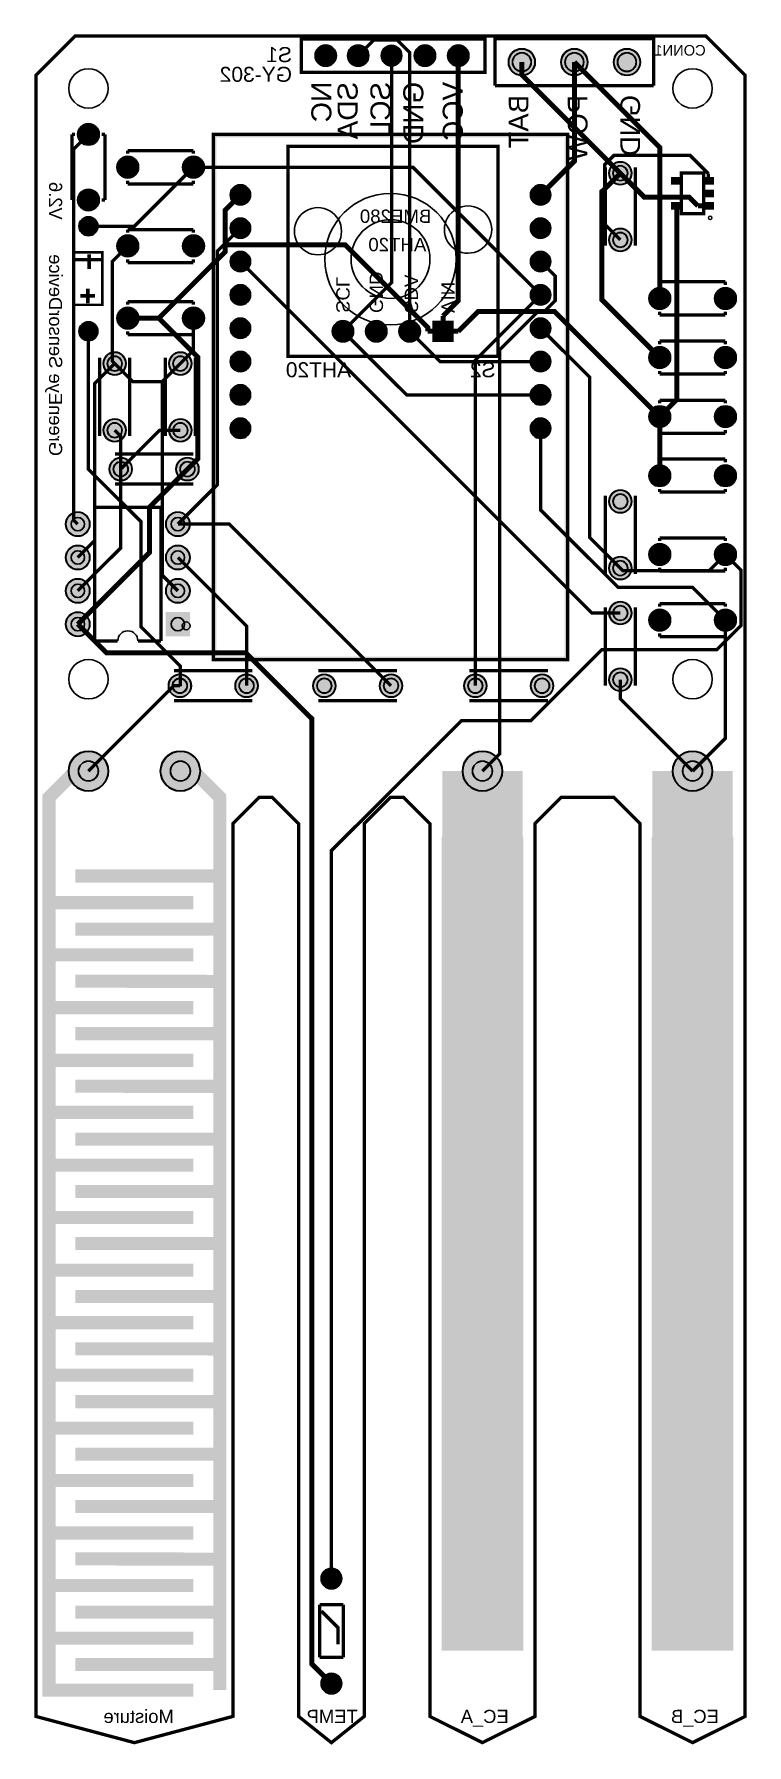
# Model space of a CAD drawing. Header units: millimetres. Extents: x 0 to 54, y -130 to 0.
import ezdxf

# ---------------------------------------------------------------- set-up
doc = ezdxf.new("R2010")
doc.units = ezdxf.units.MM
for name, color, linetype, true_color in [('BoardOutLine', 7, 'Continuous', 0xff00ff), ('BottomLayer', 7, 'Continuous', 0x0000ff), ('BottomSilkLayer', 7, 'Continuous', 0x66cc33), ('BottomSolderMaskLayer', 7, 'Continuous', 0xaa00ff), ('Document', 7, 'Continuous', 0xffffff), ('Multi-Layer', 7, 'Continuous', 0xc0c0c0), ('TopLayer', 7, 'Continuous', 0xff0000), ('TopPasteMaskLayer', 7, 'Continuous', 0x808080), ('TopSilkLayer', 7, 'Continuous', 0xffcc00), ('TopSolderMaskLayer', 7, 'Continuous', 0x800080)]:
    doc.layers.add(name, color=color, linetype=linetype, true_color=true_color)
doc.styles.get("Standard").update_dxf_attribs({"font": 'arial.ttf'})

msp = doc.modelspace()

# ---------------------------------------------------------------- texts
at = {"layer": 'BottomSilkLayer', "text_generation_flag": 2}
for s, height, p in [('S1', 1.143002286004572, (19.500127000253997, -2)), ('CONN1', 0.8, (51, -1.5001270002539968)), ('GY-302', 1.143002286004572, (19.500127000253997, -3.5001270002541105)), ('BME280', 1.0160020320040641, (30.110998221996397, -14.245110490221009)), ('AHT20', 1.0160020320040641, (29.72999745999482, -16.40411480822968)), ('AHT20', 1.143002286004572, (24, -26)), ('S2', 1.143002286004572, (35, -26)), ('Moisture', 1, (10.500127000253997, -128.5001270002541)), ('TEMP', 1, (24.500127000253997, -128.5001270002541)), ('EC_A', 1, (36, -128.5001270002541)), ('EC_B', 1, (52, -128.5001270002541))]:
    msp.add_text(s, height=height, dxfattribs=at).set_placement(p)
for s, height, rotation, p in [('NC', 1.5240030480060962, 90, (22.500127000253997, -3.5001270002541105)), ('SDA', 1.5240030480060962, 90, (24.500127000253997, -3.5001270002541105)), ('SCL', 1.5240030480060962, 90, (27, -3.5001270002541105)), ('GND', 1.5240030480060962, 90, (29.499872999746003, -3.5001270002541105)), ('VCC', 1.5240030480060962, 90, (32.500127000254224, -3.5001270002541105)), ('BAT', 1.5000000000000002, 90, (37.500127000254, -4.500127000253997)), ('POW', 1.5000000000000002, 90, (42, -4.500127000253997)), ('GND', 1.5000000000000002, 90, (46, -4.500127000253997)), ('V2.6', 1, 270, (1, -14)), ('GreenEye SensorDevice', 1, 270, (1, -32)), ('GND', 1.0160020320040641, 270, (25.41198882397748, -21.10312420624848)), ('SDA', 1.0160020320040641, 270, (28.07899415798829, -21.10312420624848)), ('SCL', 1.0160020320040641, 270, (22.87198374396735, -21.10312420624848)), ('VIN', 1.0160020320040641, 270, (30.872999745999323, -21.10312420624848))]:
    msp.add_text(s, height=height, rotation=rotation, dxfattribs=at).set_placement(p)

# ---------------------------------------------------------------- hatches: boundary and pattern name
at = {"layer": 'BottomSolderMaskLayer'}
for points in [[(21.2547625095251, -1.5011430022859713, 1), (22.8803657607316, -1.5011430022859713, 1)], [(23.72618745237491, -1.5011430022859713, 1), (25.351790703581408, -1.5011430022859713, 1)], [(26.291592583185142, -1.5011430022859713, 1), (27.86639573279144, -1.5011430022859713, 1)], [(28.806197612395174, -1.5011430022859713, 1), (30.431800863601673, -1.5011430022859713, 1)], [(31.346202692405306, -1.5011430022859713, 1), (32.971805943611805, -1.5011430022859713, 1)], [(35.9745999491999, -2, 1), (38.0254000508001, -2, 1)], [(39.974599949200126, -2, 1), (42.02540005080033, -2, 1)], [(43.9745999491999, -2, 1), (46.0254000508001, -2, 1)], [(3.1745999491998984, -7.500127000253997, 1), (4.825400050800102, -7.500127000253997, 1)], [(6.174599949199898, -10, 1), (7.825400050800102, -10, 1)], [(11.174599949199898, -10, 1), (12.825400050800102, -10, 1)], [(43.624726949453894, -10.459994919989867, 1), (45.3755270510541, -10.459994919989867, 1)], [(3.1745999491998984, -12.50012700025411, 1), (4.825400050800102, -12.50012700025411, 1)], [(14.794577089154188, -12.109982219964536, 1), (16.34537719075439, -12.109982219964536, 1)], [(37.65462280924561, -12.109982219964536, 1), (39.20542291084581, -12.109982219964536, 1)], [(3.275, -14.500127000253997, 1), (4.725, -14.500127000253997, 1)], [(14.794577089154188, -14.649987299974669, 1), (16.34537719075439, -14.649987299974669, 1)], [(37.65462280924561, -14.649987299974669, 1), (39.20542291084581, -14.649987299974669, 1)], [(6.174599949199898, -16.000000000000114, 1), (7.825400050800102, -16.000000000000114, 1)], [(11.174599949199898, -16.000000000000114, 1), (12.825400050800102, -16.000000000000114, 1)], [(43.624726949453894, -15.540005080010246, 1), (45.3755270510541, -15.540005080010246, 1)], [(14.794577089154188, -17.1899923799848, 1), (16.34537719075439, -17.1899923799848, 1)], [(37.65462280924561, -17.1899923799848, 1), (39.20542291084581, -17.1899923799848, 1)], [(14.794577089154188, -19.729997459994934, 1), (16.34537719075439, -19.729997459994934, 1)], [(37.65462280924561, -19.729997459994934, 1), (39.20542291084581, -19.729997459994934, 1)], [(46.6747269494539, -20, 1), (48.325527051054095, -20, 1)], [(51.6747269494539, -20, 1), (53.325527051054095, -20, 1)], [(6.174599949199898, -21.50012700025411, 1), (7.825400050800102, -21.50012700025411, 1)], [(11.174599949199898, -21.50012700025411, 1), (12.825400050800102, -21.50012700025411, 1)], [(3.275, -22.500127000253997, 1), (4.725, -22.500127000253997, 1)], [(14.794577089154188, -22.27000254000518, 1), (16.34537719075439, -22.27000254000518, 1)], [(22.567183134366125, -22.500127000253997, 1), (24.192786385572624, -22.500127000253997, 1)], [(25.107188214376258, -22.500127000253997, 1), (26.732791465582757, -22.500127000253997, 1)], [(27.64719329438639, -22.500127000253997, 1), (29.27279654559289, -22.500127000253997, 1)], [(31.812801625603015, -23.31279315891959), (31.812801625603015, -21.687189907713105), (30.187198374396758, -21.687189907713105), (30.187198374396758, -23.31279315891959)], [(37.65462280924561, -22.27000254000518, 1), (39.20542291084581, -22.27000254000518, 1)], [(5.124599949199898, -24.960121920243864, 1), (6.875400050800102, -24.960121920243864, 1)], [(10.124599949199899, -24.960121920243864, 1), (11.875400050800101, -24.960121920243864, 1)], [(14.794577089154188, -24.810007620015313, 1), (16.34537719075439, -24.810007620015313, 1)], [(37.65462280924561, -24.810007620015313, 1), (39.20542291084581, -24.810007620015313, 1)], [(46.6747269494539, -24.500127000253997, 1), (48.325527051054095, -24.500127000253997, 1)], [(51.6747269494539, -24.500127000253997, 1), (53.325527051054095, -24.500127000253997, 1)], [(14.794577089154188, -27.350012700025445, 1), (16.34537719075439, -27.350012700025445, 1)], [(37.65462280924561, -27.350012700025445, 1), (39.20542291084581, -27.350012700025445, 1)], [(46.6747269494539, -29, 1), (48.325527051054095, -29, 1)], [(51.6747269494539, -29, 1), (53.325527051054095, -29, 1)], [(5.124599949199898, -30.040132080264243, 1), (6.875400050800102, -30.040132080264243, 1)], [(10.124599949199899, -30.040132080264243, 1), (11.875400050800101, -30.040132080264243, 1)], [(14.794577089154188, -29.890017780035578, 1), (16.34537719075439, -29.890017780035578, 1)], [(37.65462280924561, -29.890017780035578, 1), (39.20542291084581, -29.890017780035578, 1)], [(5.5845948691897656, -33, 1), (7.335394970789969, -33, 1)], [(10.664605029210032, -33, 1), (12.415405130810234, -33, 1)], [(46.6747269494539, -33.500127000254, 1), (48.325527051054095, -33.500127000254, 1)], [(51.6747269494539, -33.500127000254, 1), (53.325527051054095, -33.500127000254, 1)], [(43.624726949453894, -35.45999491998987, 1), (45.3755270510541, -35.45999491998987, 1)], [(2.2649860299722144, -37.1899923799848, 1), (4.114998729997615, -37.1899923799848, 1)], [(9.885001270002613, -37.1899923799848, 1), (11.735013970028012, -37.1899923799848, 1)], [(2.2649860299722144, -39.729997459994934, 1), (4.114998729997615, -39.729997459994934, 1)], [(9.885001270002613, -39.729997459994934, 1), (11.735013970028012, -39.729997459994934, 1)], [(46.6747269494539, -39.50012700025411, 1), (48.325527051054095, -39.50012700025411, 1)], [(51.6747269494539, -39.50012700025411, 1), (53.325527051054095, -39.50012700025411, 1)], [(43.624726949453894, -40.540005080010246, 1), (45.3755270510541, -40.540005080010246, 1)], [(2.2649860299722144, -42.270002540005066, 1), (4.114998729997615, -42.270002540005066, 1)], [(9.885001270002613, -42.270002540005066, 1), (11.735013970028012, -42.270002540005066, 1)], [(2.2649860299722144, -44.8100076200152, 1), (4.114998729997615, -44.8100076200152, 1)], [(9.885001270002476, -45.735013970028035), (9.885001270002476, -43.88500127000259), (11.735013970027921, -43.88500127000259), (11.735013970027921, -45.735013970028035)], [(43.624726949453894, -43.960121920243864, 1), (45.3755270510541, -43.960121920243864, 1)], [(46.6747269494539, -44.50012700025411, 1), (48.325527051054095, -44.50012700025411, 1)], [(51.6747269494539, -44.50012700025411, 1), (53.325527051054095, -44.50012700025411, 1)], [(43.624726949453894, -49.04013208026413, 1), (45.3755270510541, -49.04013208026413, 1)], [(10.084721869443763, -49.500127000254, 1), (11.835521971043965, -49.500127000254, 1)], [(15.164732029464028, -49.500127000254, 1), (16.915532131064232, -49.500127000254, 1)], [(21.08472186944376, -49.500127000254, 1), (22.835521971043967, -49.500127000254, 1)], [(26.164732029464254, -49.500127000254, 1), (27.91553213106446, -49.500127000254, 1)], [(32.58408686817355, -49.49961899923801, 1), (34.334886969773756, -49.49961899923801, 1)], [(37.66409702819404, -49.49961899923801, 1), (39.41489712979425, -49.49961899923801, 1)], [(2.474599949199898, -56.000000000000114, 1), (5.525400050800102, -56.000000000000114, 1)], [(9.474599949199899, -56.000000000000114, 1), (12.525400050800101, -56.000000000000114, 1)], [(32.4745999491999, -56.000000000000114, 1), (35.5254000508001, -56.000000000000114, 1)], [(48.474599949200126, -56.000000000000114, 1), (51.52540005080033, -56.000000000000114, 1)], [(21.71272542545085, -117.500127000254, 1), (23.287528575057145, -117.500127000254, 1)], [(21.71272542545085, -125.500127000254, 1), (23.287528575057145, -125.500127000254, 1)]]:
    msp.add_hatch(color=256, dxfattribs=at).paths.add_polyline_path(points)
at = {"layer": 'Document'}
for points in [[(40.52700025400054, -7.600000000000023), (40.52700025400054, -47.40000000000009), (40.52591374922213, -47.41657685956568), (40.52267282528442, -47.43287008446828), (40.51733293529469, -47.44860089311226), (40.50998544625145, -47.463500127000316), (40.500756075729214, -47.47731285610996), (40.48980274081623, -47.48980274081623), (40.47731285610985, -47.500756075729214), (40.463500127000316, -47.50998544625156), (40.44860089311214, -47.5173329352948), (40.43287008446828, -47.52267282528442), (40.416576859565794, -47.52591374922201), (40.40000000000009, -47.52700025400054), (13.600000000000136, -47.52700025400054), (13.583423140434434, -47.52591374922201), (13.56712991553195, -47.52267282528442), (13.551399106887857, -47.5173329352948), (13.536499872999684, -47.50998544625156), (13.522687143890153, -47.500756075729214), (13.51019725918377, -47.48980274081623), (13.499243924271013, -47.47731285610996), (13.490014553748551, -47.463500127000316), (13.48266706470531, -47.44860089311226), (13.477327174715583, -47.43287008446828), (13.4740862507781, -47.41657685956568), (13.47299974599946, -47.40000000000009), (13.47299974599946, -7.600000000000023), (13.4740862507781, -7.583423140434434), (13.477327174715583, -7.56712991553195), (13.48266706470531, -7.551399106887857), (13.490014553748551, -7.536499872999798), (13.499243924271013, -7.522687143890266), (13.51019725918377, -7.510197259183883), (13.522687143890153, -7.499243924271013), (13.536499872999684, -7.490014553748665), (13.551399106887857, -7.482667064705311), (13.56712991553195, -7.477327174715697), (13.583423140434434, -7.4740862507781), (13.600000000000136, -7.472999745999573), (40.100000000000136, -7.472999745999573), (40.11657685956584, -7.4740862507781), (40.13287008446832, -7.477327174715697), (40.14860089311219, -7.482667064705311), (40.16350012700036, -7.490014553748665), (40.17731285610989, -7.499243924271013), (40.189802740816276, -7.510197259183883), (40.20075607572926, -7.522687143890266), (40.209985446251494, -7.536499872999798), (40.217332935294735, -7.551399106887857), (40.22267282528446, -7.56712991553195), (40.22591374922217, -7.583423140434434), (40.227000254000586, -7.600000000000023), (40.22591374922217, -7.6165768595657255), (40.22267282528446, -7.632870084468209), (40.217332935294735, -7.648600893112302), (40.209985446251494, -7.663500127000361), (40.20075607572926, -7.677312856109893), (40.189802740816276, -7.689802740816276), (40.17731285610989, -7.700756075729146), (40.16350012700036, -7.709985446251494), (40.14860089311219, -7.7173329352948485), (40.13287008446832, -7.722672825284462), (40.11657685956584, -7.725913749222059), (40.100000000000136, -7.727000254000586), (13.727000254000586, -7.727000254000586), (13.727000254000586, -47.27299974599953), (40.272999745999414, -47.27299974599953), (40.272999745999414, -7.600000000000023), (40.27408625077783, -7.583423140434434), (40.27732717471554, -7.56712991553195), (40.282667064705265, -7.551399106887857), (40.290014553748506, -7.536499872999798), (40.29924392427074, -7.522687143890266), (40.310197259183724, -7.510197259183883), (40.322687143890334, -7.499243924271013), (40.33649987299964, -7.490014553748665), (40.35139910688781, -7.482667064705311), (40.367129915531905, -7.477327174715697), (40.38342314043416, -7.4740862507781), (40.40000000000009, -7.472999745999573), (40.416576859565794, -7.4740862507781), (40.43287008446828, -7.477327174715697), (40.44860089311214, -7.482667064705311), (40.463500127000316, -7.490014553748665), (40.47731285610985, -7.499243924271013), (40.48980274081623, -7.510197259183883), (40.500756075729214, -7.522687143890266), (40.50998544625145, -7.536499872999798), (40.51733293529469, -7.551399106887857), (40.52267282528442, -7.56712991553195), (40.52591374922213, -7.583423140434434), (40.52700025400054, -7.600000000000023)], [(3.906959613919298, -17.473025146050304), (3.9069088138176085, -16.633045466090948), (4.186918973837919, -16.632994665989372), (4.186918973837919, -17.473025146050304), (4.186944373888764, -17.75300990601977), (3.9069088138176085, -17.75300990601977)], [(4.093040386080929, -19.52700025400054), (4.0930911861823915, -20.366979933959897), (3.813081026162081, -20.367030734061473), (3.813081026162081, -19.52700025400054), (3.813055626111236, -19.247015494031075), (4.0930911861823915, -19.247015494031075)], [(3.6729997459995047, -19.667005334010696), (4.5130556261112815, -19.667005334010696), (4.513030226060437, -19.946990093980276), (3.6730251460503496, -19.947015494031007), (3.3930403860808838, -19.946990093980276), (3.3930657861315012, -19.667005334010696)]]:
    msp.add_hatch(color=256, dxfattribs=at).paths.add_polyline_path(points)
at = {"layer": 'Multi-Layer'}
for points in [[(21.305562611125303, -1.5011430022859713, 1), (22.829565659131397, -1.5011430022859713, 1)], [(23.77698755397511, -1.5011430022859713, 1), (25.300990601981205, -1.5011430022859713, 1)], [(26.316992633985244, -1.5011430022859713, 1), (27.840995681991338, -1.5011430022859713, 1)], [(28.856997713995376, -1.5011430022859713, 1), (30.38100076200147, -1.5011430022859713, 1)], [(31.39700279400551, -1.5011430022859713, 1), (32.9210058420116, -1.5011430022859713, 1)], [(36, -2, 1), (38, -2, 1)], [(40.00000000000023, -2, 1), (42.00000000000023, -2, 1)], [(44, -2, 1), (46, -2, 1)], [(3.2, -7.500127000253997, 1), (4.8, -7.500127000253997, 1)], [(6.2, -10, 1), (7.8, -10, 1)], [(11.2, -10, 1), (12.8, -10, 1)], [(43.650127000253995, -10.459994919989867, 1), (45.350127000254, -10.459994919989867, 1)], [(3.2, -12.50012700025411, 1), (4.8, -12.50012700025411, 1)], [(14.81997713995429, -12.109982219964536, 1), (16.31997713995429, -12.109982219964536, 1)], [(37.68002286004571, -12.109982219964536, 1), (39.18002286004571, -12.109982219964536, 1)], [(3.3, -14.500127000253997, 1), (4.7, -14.500127000253997, 1)], [(14.81997713995429, -14.649987299974669, 1), (16.31997713995429, -14.649987299974669, 1)], [(37.68002286004571, -14.649987299974669, 1), (39.18002286004571, -14.649987299974669, 1)], [(6.2, -16.000000000000114, 1), (7.8, -16.000000000000114, 1)], [(11.2, -16.000000000000114, 1), (12.8, -16.000000000000114, 1)], [(43.650127000253995, -15.540005080010246, 1), (45.350127000254, -15.540005080010246, 1)], [(14.81997713995429, -17.1899923799848, 1), (16.31997713995429, -17.1899923799848, 1)], [(37.68002286004571, -17.1899923799848, 1), (39.18002286004571, -17.1899923799848, 1)], [(14.81997713995429, -19.729997459994934, 1), (16.31997713995429, -19.729997459994934, 1)], [(37.68002286004571, -19.729997459994934, 1), (39.18002286004571, -19.729997459994934, 1)], [(46.700127000254, -20, 1), (48.300127000253994, -20, 1)], [(51.700127000254, -20, 1), (53.300127000253994, -20, 1)], [(6.2, -21.50012700025411, 1), (7.8, -21.50012700025411, 1)], [(11.2, -21.50012700025411, 1), (12.8, -21.50012700025411, 1)], [(3.3, -22.500127000253997, 1), (4.7, -22.500127000253997, 1)], [(14.81997713995429, -22.27000254000518, 1), (16.31997713995429, -22.27000254000518, 1)], [(22.617983235966328, -22.500127000253997, 1), (24.14198628397242, -22.500127000253997, 1)], [(25.15798831597646, -22.500127000253997, 1), (26.681991363982554, -22.500127000253997, 1)], [(27.697993395986593, -22.500127000253997, 1), (29.221996443992687, -22.500127000253997, 1)], [(31.762001524002926, -23.26200152400304), (31.762001524002926, -21.73799847599696), (30.237998475996847, -21.73799847599696), (30.237998475996847, -23.26200152400304)], [(37.68002286004571, -22.27000254000518, 1), (39.18002286004571, -22.27000254000518, 1)], [(5.15, -24.960121920243864, 1), (6.85, -24.960121920243864, 1)], [(10.15, -24.960121920243864, 1), (11.85, -24.960121920243864, 1)], [(14.81997713995429, -24.810007620015313, 1), (16.31997713995429, -24.810007620015313, 1)], [(37.68002286004571, -24.810007620015313, 1), (39.18002286004571, -24.810007620015313, 1)], [(46.700127000254, -24.500127000253997, 1), (48.300127000253994, -24.500127000253997, 1)], [(51.700127000254, -24.500127000253997, 1), (53.300127000253994, -24.500127000253997, 1)], [(14.81997713995429, -27.350012700025445, 1), (16.31997713995429, -27.350012700025445, 1)], [(37.68002286004571, -27.350012700025445, 1), (39.18002286004571, -27.350012700025445, 1)], [(46.700127000254, -29, 1), (48.300127000253994, -29, 1)], [(51.700127000254, -29, 1), (53.300127000253994, -29, 1)], [(5.15, -30.040132080264243, 1), (6.85, -30.040132080264243, 1)], [(10.15, -30.040132080264243, 1), (11.85, -30.040132080264243, 1)], [(14.81997713995429, -29.890017780035578, 1), (16.31997713995429, -29.890017780035578, 1)], [(37.68002286004571, -29.890017780035578, 1), (39.18002286004571, -29.890017780035578, 1)], [(5.609994919989868, -33, 1), (7.309994919989867, -33, 1)], [(10.690005080010133, -33, 1), (12.390005080010132, -33, 1)], [(46.700127000254, -33.500127000254, 1), (48.300127000253994, -33.500127000254, 1)], [(51.700127000254, -33.500127000254, 1), (53.300127000253994, -33.500127000254, 1)], [(43.650127000253995, -35.45999491998987, 1), (45.350127000254, -35.45999491998987, 1)], [(2.2899923799849145, -37.1899923799848, 1), (4.089992379984915, -37.1899923799848, 1)], [(9.910007620015312, -37.1899923799848, 1), (11.710007620015313, -37.1899923799848, 1)], [(2.2899923799849145, -39.729997459994934, 1), (4.089992379984915, -39.729997459994934, 1)], [(9.910007620015312, -39.729997459994934, 1), (11.710007620015313, -39.729997459994934, 1)], [(46.700127000254, -39.50012700025411, 1), (48.300127000253994, -39.50012700025411, 1)], [(51.700127000254, -39.50012700025411, 1), (53.300127000253994, -39.50012700025411, 1)], [(43.650127000253995, -40.540005080010246, 1), (45.350127000254, -40.540005080010246, 1)], [(2.2899923799849145, -42.270002540005066, 1), (4.089992379984915, -42.270002540005066, 1)], [(9.910007620015312, -42.270002540005066, 1), (11.710007620015313, -42.270002540005066, 1)], [(2.2899923799849145, -44.8100076200152, 1), (4.089992379984915, -44.8100076200152, 1)], [(9.910007620015222, -45.71000762001529), (9.910007620015222, -43.910007620015335), (11.710007620015176, -43.910007620015335), (11.710007620015176, -45.71000762001529)], [(43.650127000253995, -43.960121920243864, 1), (45.350127000254, -43.960121920243864, 1)], [(46.700127000254, -44.50012700025411, 1), (48.300127000253994, -44.50012700025411, 1)], [(51.700127000254, -44.50012700025411, 1), (53.300127000253994, -44.50012700025411, 1)], [(43.650127000253995, -49.04013208026413, 1), (45.350127000254, -49.04013208026413, 1)], [(10.110121920243865, -49.500127000254, 1), (11.810121920243864, -49.500127000254, 1)], [(15.19013208026413, -49.500127000254, 1), (16.89013208026413, -49.500127000254, 1)], [(21.110121920243863, -49.500127000254, 1), (22.810121920243866, -49.500127000254, 1)], [(26.190132080264355, -49.500127000254, 1), (27.890132080264358, -49.500127000254, 1)], [(32.60948691897365, -49.49961899923801, 1), (34.309486918973654, -49.49961899923801, 1)], [(37.689497078994144, -49.49961899923801, 1), (39.38949707899415, -49.49961899923801, 1)], [(2.5, -56.000000000000114, 1), (5.5, -56.000000000000114, 1)], [(9.5, -56.000000000000114, 1), (12.5, -56.000000000000114, 1)], [(32.5, -56.000000000000114, 1), (35.5, -56.000000000000114, 1)], [(48.50000000000023, -56.000000000000114, 1), (51.50000000000023, -56.000000000000114, 1)], [(21.73812547625095, -117.500127000254, 1), (23.262128524257044, -117.500127000254, 1)], [(21.73812547625095, -125.500127000254, 1), (23.262128524257044, -125.500127000254, 1)]]:
    msp.add_hatch(color=256, dxfattribs=at).paths.add_polyline_path(points)
at = {"layer": 'TopLayer'}
for points in [[(49.200000000000045, -10.7749809499619), (49.200000000000045, -11.324993649987277), (48.40000000000009, -11.324993649987277), (48.40000000000009, -10.7749809499619)], [(51.59999999999991, -10.7749809499619), (51.59999999999991, -11.324993649987277), (50.799999999999955, -11.324993649987277), (50.799999999999955, -10.7749809499619)], [(51.59999999999991, -11.724993649987368), (51.59999999999991, -12.275006350012745), (50.799999999999955, -12.275006350012745), (50.799999999999955, -11.724993649987368)], [(49.200000000000045, -12.675006350012723), (49.200000000000045, -13.2250190500381), (48.40000000000009, -13.2250190500381), (48.40000000000009, -12.675006350012723)], [(51.59999999999991, -12.675006350012723), (51.59999999999991, -13.2250190500381), (50.799999999999955, -13.2250190500381), (50.799999999999955, -12.675006350012723)]]:
    msp.add_hatch(color=256, dxfattribs=at).paths.add_polyline_path(points)
at = {"layer": 'TopPasteMaskLayer'}
for points in [[(49.200000000000045, -10.7749809499619), (49.200000000000045, -11.324993649987277), (48.40000000000009, -11.324993649987277), (48.40000000000009, -10.7749809499619)], [(51.59999999999991, -10.7749809499619), (51.59999999999991, -11.324993649987277), (50.799999999999955, -11.324993649987277), (50.799999999999955, -10.7749809499619)], [(51.59999999999991, -11.724993649987368), (51.59999999999991, -12.275006350012745), (50.799999999999955, -12.275006350012745), (50.799999999999955, -11.724993649987368)], [(49.200000000000045, -12.675006350012723), (49.200000000000045, -13.2250190500381), (48.40000000000009, -13.2250190500381), (48.40000000000009, -12.675006350012723)], [(51.59999999999991, -12.675006350012723), (51.59999999999991, -13.2250190500381), (50.799999999999955, -13.2250190500381), (50.799999999999955, -12.675006350012723)]]:
    msp.add_hatch(color=256, dxfattribs=at).paths.add_polyline_path(points)
at = {"layer": 'TopSolderMaskLayer'}
for points in [[(21.2547625095251, -1.5011430022859713, 1), (22.8803657607316, -1.5011430022859713, 1)], [(23.72618745237491, -1.5011430022859713, 1), (25.351790703581408, -1.5011430022859713, 1)], [(26.291592583185142, -1.5011430022859713, 1), (27.86639573279144, -1.5011430022859713, 1)], [(28.806197612395174, -1.5011430022859713, 1), (30.431800863601673, -1.5011430022859713, 1)], [(31.346202692405306, -1.5011430022859713, 1), (32.971805943611805, -1.5011430022859713, 1)], [(35.9745999491999, -2, 1), (38.0254000508001, -2, 1)], [(39.974599949200126, -2, 1), (42.02540005080033, -2, 1)], [(43.9745999491999, -2, 1), (46.0254000508001, -2, 1)], [(3.1745999491998984, -7.500127000253997, 1), (4.825400050800102, -7.500127000253997, 1)], [(6.174599949199898, -10, 1), (7.825400050800102, -10, 1)], [(11.174599949199898, -10, 1), (12.825400050800102, -10, 1)], [(43.624726949453894, -10.459994919989867, 1), (45.3755270510541, -10.459994919989867, 1)], [(3.1745999491998984, -12.50012700025411, 1), (4.825400050800102, -12.50012700025411, 1)], [(14.794577089154188, -12.109982219964536, 1), (16.34537719075439, -12.109982219964536, 1)], [(37.65462280924561, -12.109982219964536, 1), (39.20542291084581, -12.109982219964536, 1)], [(49.23693529138245, -10.757514785997273), (49.23693529138245, -11.342453362326069), (48.36304594068497, -11.342453362326069), (48.36304594068497, -10.757514785997273)], [(51.63695405931503, -10.757514785997273), (51.63695405931503, -11.342453362326069), (50.76306470861755, -11.342453362326069), (50.76306470861755, -10.757514785997273)], [(51.63695405931503, -11.707530711835602), (51.63695405931503, -12.292469288164511), (50.76306470861755, -12.292469288164511), (50.76306470861755, -11.707530711835602)], [(49.23693529138245, -12.657546637673931), (49.23693529138245, -13.242485214002727), (48.36304594068497, -13.242485214002727), (48.36304594068497, -12.657546637673931)], [(51.63695405931503, -12.657546637673931), (51.63695405931503, -13.242485214002727), (50.76306470861755, -13.242485214002727), (50.76306470861755, -12.657546637673931)], [(3.275, -14.500127000253997, 1), (4.725, -14.500127000253997, 1)], [(14.794577089154188, -14.649987299974669, 1), (16.34537719075439, -14.649987299974669, 1)], [(37.65462280924561, -14.649987299974669, 1), (39.20542291084581, -14.649987299974669, 1)], [(6.174599949199898, -16.000000000000114, 1), (7.825400050800102, -16.000000000000114, 1)], [(11.174599949199898, -16.000000000000114, 1), (12.825400050800102, -16.000000000000114, 1)], [(43.624726949453894, -15.540005080010246, 1), (45.3755270510541, -15.540005080010246, 1)], [(14.794577089154188, -17.1899923799848, 1), (16.34537719075439, -17.1899923799848, 1)], [(37.65462280924561, -17.1899923799848, 1), (39.20542291084581, -17.1899923799848, 1)], [(14.794577089154188, -19.729997459994934, 1), (16.34537719075439, -19.729997459994934, 1)], [(37.65462280924561, -19.729997459994934, 1), (39.20542291084581, -19.729997459994934, 1)], [(46.6747269494539, -20, 1), (48.325527051054095, -20, 1)], [(51.6747269494539, -20, 1), (53.325527051054095, -20, 1)], [(6.174599949199898, -21.50012700025411, 1), (7.825400050800102, -21.50012700025411, 1)], [(11.174599949199898, -21.50012700025411, 1), (12.825400050800102, -21.50012700025411, 1)], [(3.275, -22.500127000253997, 1), (4.725, -22.500127000253997, 1)], [(14.794577089154188, -22.27000254000518, 1), (16.34537719075439, -22.27000254000518, 1)], [(22.567183134366125, -22.500127000253997, 1), (24.192786385572624, -22.500127000253997, 1)], [(25.107188214376258, -22.500127000253997, 1), (26.732791465582757, -22.500127000253997, 1)], [(27.64719329438639, -22.500127000253997, 1), (29.27279654559289, -22.500127000253997, 1)], [(31.812801625603015, -23.31279315891959), (31.812801625603015, -21.687189907713105), (30.187198374396758, -21.687189907713105), (30.187198374396758, -23.31279315891959)], [(37.65462280924561, -22.27000254000518, 1), (39.20542291084581, -22.27000254000518, 1)], [(5.124599949199898, -24.960121920243864, 1), (6.875400050800102, -24.960121920243864, 1)], [(10.124599949199899, -24.960121920243864, 1), (11.875400050800101, -24.960121920243864, 1)], [(14.794577089154188, -24.810007620015313, 1), (16.34537719075439, -24.810007620015313, 1)], [(37.65462280924561, -24.810007620015313, 1), (39.20542291084581, -24.810007620015313, 1)], [(46.6747269494539, -24.500127000253997, 1), (48.325527051054095, -24.500127000253997, 1)], [(51.6747269494539, -24.500127000253997, 1), (53.325527051054095, -24.500127000253997, 1)], [(14.794577089154188, -27.350012700025445, 1), (16.34537719075439, -27.350012700025445, 1)], [(37.65462280924561, -27.350012700025445, 1), (39.20542291084581, -27.350012700025445, 1)], [(46.6747269494539, -29, 1), (48.325527051054095, -29, 1)], [(51.6747269494539, -29, 1), (53.325527051054095, -29, 1)], [(5.124599949199898, -30.040132080264243, 1), (6.875400050800102, -30.040132080264243, 1)], [(10.124599949199899, -30.040132080264243, 1), (11.875400050800101, -30.040132080264243, 1)], [(14.794577089154188, -29.890017780035578, 1), (16.34537719075439, -29.890017780035578, 1)], [(37.65462280924561, -29.890017780035578, 1), (39.20542291084581, -29.890017780035578, 1)], [(5.5845948691897656, -33, 1), (7.335394970789969, -33, 1)], [(10.664605029210032, -33, 1), (12.415405130810234, -33, 1)], [(46.6747269494539, -33.500127000254, 1), (48.325527051054095, -33.500127000254, 1)], [(51.6747269494539, -33.500127000254, 1), (53.325527051054095, -33.500127000254, 1)], [(43.624726949453894, -35.45999491998987, 1), (45.3755270510541, -35.45999491998987, 1)], [(2.2649860299722144, -37.1899923799848, 1), (4.114998729997615, -37.1899923799848, 1)], [(9.885001270002613, -37.1899923799848, 1), (11.735013970028012, -37.1899923799848, 1)], [(2.2649860299722144, -39.729997459994934, 1), (4.114998729997615, -39.729997459994934, 1)], [(9.885001270002613, -39.729997459994934, 1), (11.735013970028012, -39.729997459994934, 1)], [(46.6747269494539, -39.50012700025411, 1), (48.325527051054095, -39.50012700025411, 1)], [(51.6747269494539, -39.50012700025411, 1), (53.325527051054095, -39.50012700025411, 1)], [(43.624726949453894, -40.540005080010246, 1), (45.3755270510541, -40.540005080010246, 1)], [(2.2649860299722144, -42.270002540005066, 1), (4.114998729997615, -42.270002540005066, 1)], [(9.885001270002613, -42.270002540005066, 1), (11.735013970028012, -42.270002540005066, 1)], [(2.2649860299722144, -44.8100076200152, 1), (4.114998729997615, -44.8100076200152, 1)], [(9.885001270002476, -45.735013970028035), (9.885001270002476, -43.88500127000259), (11.735013970027921, -43.88500127000259), (11.735013970027921, -45.735013970028035)], [(43.624726949453894, -43.960121920243864, 1), (45.3755270510541, -43.960121920243864, 1)], [(46.6747269494539, -44.50012700025411, 1), (48.325527051054095, -44.50012700025411, 1)], [(51.6747269494539, -44.50012700025411, 1), (53.325527051054095, -44.50012700025411, 1)], [(43.624726949453894, -49.04013208026413, 1), (45.3755270510541, -49.04013208026413, 1)], [(10.084721869443763, -49.500127000254, 1), (11.835521971043965, -49.500127000254, 1)], [(15.164732029464028, -49.500127000254, 1), (16.915532131064232, -49.500127000254, 1)], [(21.08472186944376, -49.500127000254, 1), (22.835521971043967, -49.500127000254, 1)], [(26.164732029464254, -49.500127000254, 1), (27.91553213106446, -49.500127000254, 1)], [(32.58408686817355, -49.49961899923801, 1), (34.334886969773756, -49.49961899923801, 1)], [(37.66409702819404, -49.49961899923801, 1), (39.41489712979425, -49.49961899923801, 1)], [(2.474599949199898, -56.000000000000114, 1), (5.525400050800102, -56.000000000000114, 1)], [(9.474599949199899, -56.000000000000114, 1), (12.525400050800101, -56.000000000000114, 1)], [(32.4745999491999, -56.000000000000114, 1), (35.5254000508001, -56.000000000000114, 1)], [(48.474599949200126, -56.000000000000114, 1), (51.52540005080033, -56.000000000000114, 1)], [(21.71272542545085, -117.500127000254, 1), (23.287528575057145, -117.500127000254, 1)], [(21.71272542545085, -125.500127000254, 1), (23.287528575057145, -125.500127000254, 1)]]:
    msp.add_hatch(color=256, dxfattribs=at).paths.add_polyline_path(points)

# ---------------------------------------------------------------- linework, layer by layer
at = {"layer": 'BoardOutLine', "const_width": 0.25400050800101603}
msp.add_lwpolyline([(2.9997459994920064, 0), (51.00076200152398, 0), (54.000508001016215, -2.9997459994920064), (54.000508001016215, -128.0010160020321), (50.00000000000023, -130), (45.99949199898401, -128.0010160020321), (45.99949199898401, -60), (44.00050800101599, -58.001016002031974), (40, -58.001016002031974), (38.001016002031974, -60), (38.001016002031974, -128.0010160020321), (34.00050800101599, -130), (30, -128.0010160020321), (30, -60), (28.001016002031974, -58.001016002031974), (27.000254000507994, -58.001016002031974), (24.998729997460032, -60), (24.998729997460032, -128.0010160020321), (22.500000000000227, -130), (22.500000000000227, -130), (20, -128.0010160020321), (20, -60), (18.001016002031974, -58.001016002031974), (17.000254000507994, -58.001016002031974), (14.998729997460032, -60), (14.998729997460032, -128.0010160020321), (7.500635001269984, -130), (0, -128.0010160020321), (0, -2.9997459994920064), (2.9997459994920064, 0)], close=True, dxfattribs=at)
at = {"layer": 'BottomLayer'}
for points, const_width in [([(44.500127000254, -10.459994919989867), (37, -2.959867919735757), (37, -2)], 0.38100076200152405), ([(47.500127000254, -20), (47.500127000254, -8.50012700025411), (41.00000000000023, -2)], 0.38100076200152405), ([(4, -14.500127000253997), (7.499872999746003, -14.500127000253997), (12, -10)], 0.25400050800101603), ([(38.43002286004571, -19.729997459994934), (28.70002540005089, -10), (12, -10)], 0.25400050800101603), ([(47.500127000254, -24.500127000253997), (43.08483616967237, -20.08483616967237), (43.08483616967237, -11.875285750571607), (44.500127000254, -10.459994919989867)], 0.38100076200152405), ([(15.56997713995429, -12.109982219964536), (14.406654813309615, -13.273304546609097), (14.406654813309615, -15.919989839979735)], 0.38100076200152405), ([(9.360680721361405, -21.50012700025411), (14.406654813309615, -16.4541529083059), (14.406654813309615, -15.919989839979735)], 0.38100076200152405), ([(14.406654813309615, -15.919989839979735), (23.549403098806124, -15.919989839979735), (29.838963677927268, -22.20955041910088), (29.838963677927268, -22.499872999746003)], 0.38100076200152405), ([(15.56997713995429, -17.1899923799848), (42.34010668021347, -43.960121920243864), (44.500127000254, -43.960121920243864)], 0.25400050800101603), ([(47.500127000254, -29), (39.500127000254, -21.000000000000114), (33.660909321818735, -21.000000000000114), (32.16103632207273, -22.499872999746003)], 0.38100076200152405), ([(9.360680721361405, -21.50012700025411), (7, -21.50012700025411)], 0.38100076200152405), ([(11.540005080010133, -33), (12.322072644145237, -32.217932435864896), (12.322072644145237, -24.46151892303783), (9.360680721361405, -21.50012700025411)], 0.38100076200152405), ([(38.43002286004571, -22.27000254000518), (42.17500635001261, -26.01498602997208), (42.17500635001261, -38.21488442976897), (44.500127000254, -40.540005080010246)], 0.25400050800101603), ([(10.960121920243864, -49.49961899923801), (11.00076200152398, -49.45897891795778), (11.00076200152398, -48.00101600203209), (8.001016002031974, -45.00127000254008), (8.001016002031974, -37.000254000507994), (4.000508001015987, -32.999745999492006), (4.000508001015987, -22.499364998730016)], 0.25400050800101603), ([(38.43002286004571, -27.350012700025445), (28.230124460248817, -27.350012700025445), (23.379984759969375, -22.499872999746003)], 0.25400050800101603), ([(38.43002286004571, -24.810007620015313), (30.77012954025895, -24.810007620015313), (28.45999491998964, -22.499872999746003)], 0.25400050800101603), ([(31, -22.499872999746003), (29.838963677927268, -22.499872999746003)], 0.38100076200152405), ([(31, -22.499872999746003), (32.16103632207273, -22.499872999746003)], 0.38100076200152405), ([(9.629159258318396, -26.330962661925355), (7.370840741681377, -26.330962661925355), (6, -24.960121920243864)], 0.25400050800101603), ([(9.629159258318396, -26.330962661925355), (11, -24.960121920243864)], 0.25400050800101603), ([(10.810007620015313, -42.270002540005066), (9.629159258318396, -41.08915417830838), (9.629159258318396, -26.330962661925355)], 0.25400050800101603), ([(6, -30.040132080264243), (6.459994919989867, -30.50012700025411), (6.459994919989867, -33)], 0.25400050800101603), ([(38.43002286004571, -29.890017780035578), (38.43002286004571, -36.10769621539248), (44.322580645161224, -42.000254000507994), (50.000254000507994, -42.000254000507994), (52.500127000254, -44.50012700025411)], 0.25400050800101603), ([(10.810007620015313, -37.1899923799848), (14.729997459995047, -37.1899923799848), (27.040132080264357, -49.500127000254)], 0.25400050800101603), ([(10.810007620015313, -39.729997459994934), (16.04013208026413, -44.960121920243864), (16.04013208026413, -49.500127000254)], 0.25400050800101603), ([(22.500127000253997, -117.500127000254), (22.500127000253997, -62.056388112776176), (32.4033528067057, -52.1531623063247), (37.69494538989079, -52.1531623063247), (43.100076200152444, -46.74803149606305), (51.85979171958343, -46.74803149606305), (53.69367538735082, -44.91414782829577), (53.69367538735082, -40.69367538735071), (52.500127000254, -39.50012700025411)], 0.25400050800101603), ([(52.500127000254, -39.50012700025411), (51.26339852679689, -40.73685547371099), (44.69697739395474, -40.73685547371099), (44.500127000254, -40.540005080010246)], 0.25400050800101603), ([(4, -55.99997459994927), (10.499872999746003, -49.500127000254), (10.960121920243864, -49.500127000254)], 0.25400050800101603), ([(50.00000000000023, -56.000000000000114), (44.500127000254, -50.500127000254), (44.500127000254, -49.04013208026413)], 0.25400050800101603), ([(34, -56.000000000000114), (34, -61.000000000000114)], 6.102006604013209), ([(50.00000000000023, -56.000000000000114), (50.00000000000023, -61.000000000000114)], 6.102006604013209), ([(4, -56.000000000000114), (2.999237998476019, -56.000000000000114), (1.0002540005079936, -58.00152400304796), (1.0002540005079936, -64.50647701295406), (1.0002540005079936, -126), (11.998475996952038, -126)], 1), ([(10.999491998984013, -56.0005080010161), (11.999491998984013, -56.0005080010161), (13.999491998984013, -58.00050800101599), (13.999491998984013, -126.00050800101599)], 1), ([(34, -61.000000000000114), (34, -123.00000000000011)], 6.102006604013209), ([(50.00000000000023, -61.000000000000114), (50.00000000000023, -123.00000000000011)], 6.102006604013209), ([(13.999466598933168, -63.9937515875032), (10.10797561595109, -63.9937515875032), (2.9994919989840128, -63.9937515875032)], 1), ([(0.9994919989840128, -66.0257556515113), (11.999466598933168, -66.0257556515113)], 1), ([(13.999466598933168, -68.03233426466852), (2.9994919989840128, -68.03233426466852)], 1), ([(0.9994919989840128, -69.98813817627638), (11.999466598933168, -69.98813817627638)], 1), ([(13.999466598933168, -72.02014224028449), (2.9994919989840128, -72.00053340106683)], 1), ([(0.9994919989840128, -74.01584963169933), (11.999466598933168, -74.01584963169933)], 1), ([(13.999466598933168, -75.99342138684278), (2.9994919989840128, -76.00048260096526)], 1), ([(0.9994919989840128, -78.02542545085089), (11.999466598933168, -78.02542545085089)], 1), ([(13.999466598933168, -80.01414782829568), (2.9994919989840128, -80.00050800101599)], 1), ([(0.9994919989840128, -81.9953517907037), (11.999466598933168, -81.9953517907037)], 1), ([(13.999466598933168, -84.0273558547118), (2.9994919989840128, -84.0273558547118)], 1), ([(0.9994919989840128, -86.00858521717043), (11.999466598933168, -86.00858521717043)], 1), ([(13.999466598933168, -88.01516383032765), (2.9994919989840128, -88.01516383032765)], 1), ([(0.9994919989840128, -89.99636779273567), (11.999466598933168, -89.99636779273567)], 1), ([(13.999466598933168, -91.9775971551943), (2.9994919989840128, -91.9775971551943)], 1), ([(0.9994919989840128, -94.00960121920252), (11.999466598933168, -94.00960121920252)], 1), ([(13.999466598933168, -96.01617983235963), (2.9994919989840128, -96.01617983235963)], 1), ([(0.9994919989840128, -98.01432562865125), (11.999466598933168, -98.01432562865125)], 1), ([(13.999466598933168, -100.01247142494287), (2.9994919989840128, -100.0005080010161)], 1), ([(0.9994919989840128, -102.0106172212345), (11.999466598933168, -102.0106172212345)], 1), ([(13.999466598933168, -104.03009906019815), (2.9994919989840128, -104.03009906019815)], 1), ([(0.9994919989840128, -106.04391668783342), (11.999466598933168, -106.04391668783342)], 1), ([(13.999466598933168, -108.02153924307856), (2.9994919989840128, -108.02153924307856)], 1), ([(0.9994919989840128, -110.03538227076456), (11.999466598933168, -110.03538227076456)], 1), ([(13.999466598933168, -112.01292862585728), (2.9994919989840128, -112.01292862585728)], 1), ([(0.9994919989840128, -114.02677165354339), (11.999466598933168, -114.02677165354339)], 1), ([(13.999466598933168, -116.02255524511054), (2.9994919989840128, -116.00048260096526)], 1), ([(0.9994919989840128, -118.03639827279653), (11.999466598933168, -118.03639827279653)], 1), ([(13.999466598933168, -120.05748031496069), (2.9994919989840128, -120.05748031496069)], 1), ([(0.9994919989840128, -122.03870967741932), (11.999466598933168, -122.03870967741932)], 1), ([(13.999466598933168, -124.04533909067823), (2.9994919989840128, -124.04533909067823)], 1)]:
    msp.add_lwpolyline(points, dxfattribs=dict(at, const_width=const_width))
at = {"layer": 'BottomSilkLayer', "const_width": 0.25400050800101603}
for points in [[(34.95001270002558, -3.7999999999999545), (34.95001270002558, -0.20000000000004547), (47.05001270002526, -0.20000000000004547), (47.05001270002526, -3.7999999999999545)], [(47.05001270002526, -3.7999999999999545), (34.95001270002558, -3.7999999999999545)]]:
    msp.add_lwpolyline(points, dxfattribs=at)
msp.add_lwpolyline([(35.19100838201666, -24.405003810007656), (35.19100838201666, -8.405003810007543), (19.191008382016662, -8.405003810007543), (19.191008382016662, -24.405003810007656), (35.19100838201666, -24.405003810007656)], close=True, dxfattribs=at)
at = {"layer": 'BottomSilkLayer'}
for centre, start, end in [((32.90883580986633, -14.74915250611025), 314.82712101292105, 135.17287898707912), ((21.47498435777402, -14.879981352157415), 134.82712101292105, 315.1728789870791), ((21.474977542149873, -14.879988167781562), 314.82712101292105, 135.17287898707912), ((32.90117181014875, -14.756816505827828), 134.82712101292105, 315.1728789870791)]:
    msp.add_arc(centre, 1.7960629921259845, start, end, dxfattribs=at)
at = {"layer": 'BottomSolderMaskLayer', "const_width": 6.203606807213616}
for points in [[(34, -61.000000000000114), (34, -123.00000000000011)], [(50.00000000000023, -61.000000000000114), (50.00000000000023, -123.00000000000011)]]:
    msp.add_lwpolyline(points, dxfattribs=at)
at = {"layer": 'BottomSolderMaskLayer'}
for centre, radius in [((22.06756413512835, -1.5011430022859713), 0.8128016256032513), ((22.06756413512835, -1.5011430022859713), 0.48768097536195076), ((24.538989077978158, -1.5011430022859713), 0.8128016256032513), ((24.538989077978158, -1.5011430022859713), 0.48768097536195076), ((27.07899415798829, -1.5011430022859713), 0.7874015748031498), ((27.07899415798829, -1.5011430022859713), 0.47244094488188987), ((29.618999237998423, -1.5011430022859713), 0.8128016256032513), ((29.618999237998423, -1.5011430022859713), 0.48768097536195076), ((32.159004318008556, -1.5011430022859713), 0.8128016256032513), ((32.159004318008556, -1.5011430022859713), 0.48768097536195076), ((37, -2), 1.0254000508001015), ((37, -2), 0.7177800355600712), ((41.00000000000023, -2), 1.0254000508001015), ((41.00000000000023, -2), 0.7177800355600712), ((45, -2), 1.0254000508001015), ((45, -2), 0.7177800355600712), ((4, -7.500127000253997), 0.8254000508001016), ((4, -7.500127000253997), 0.5158750317500634), ((7, -10), 0.8254000508001016), ((6.999872999746003, -10), 0.5158750317500634), ((12, -10), 0.8254000508001016), ((11.999872999746003, -10), 0.5158750317500634), ((44.500127000254, -10.459994919989867), 0.8754000508001016), ((44.5, -10.459994919989867), 0.5664484065211015), ((4, -12.50012700025411), 0.8254000508001016), ((15.56997713995429, -12.109982219964536), 0.7754000508001018), ((15.570002540005135, -12.110007620015267), 0.4652531606138482), ((38.43002286004571, -12.109982219964536), 0.7754000508001018), ((38.429997459994865, -12.110007620015267), 0.4652531606138482), ((4, -12.50012700025411), 0.5158750317500634), ((4, -14.500127000253997), 0.7250000000000001), ((4, -14.5), 0.41428571428571437), ((15.56997713995429, -14.649987299974669), 0.7754000508001018), ((15.570002540005135, -14.6500127000254), 0.4652531606138482), ((38.43002286004571, -14.649987299974669), 0.7754000508001018), ((38.429997459994865, -14.6500127000254), 0.4652531606138482), ((7, -16.000000000000114), 0.8254000508001016), ((6.999872999746003, -16.000000000000114), 0.5158750317500634), ((12, -16.000000000000114), 0.8254000508001016), ((11.999872999746003, -16.000000000000114), 0.5158750317500634), ((44.500127000254, -15.540005080010246), 0.8754000508001016), ((44.5, -15.540005080010246), 0.5664484065211015), ((15.56997713995429, -17.1899923799848), 0.7754000508001018), ((15.570002540005135, -17.190017780035532), 0.4652531606138482), ((38.43002286004571, -17.1899923799848), 0.7754000508001018), ((38.429997459994865, -17.190017780035532), 0.4652531606138482), ((15.56997713995429, -19.729997459994934), 0.7754000508001018), ((15.570002540005135, -19.730022860045665), 0.4652531606138482), ((38.43002286004571, -19.729997459994934), 0.7754000508001018), ((38.429997459994865, -19.730022860045665), 0.4652531606138482), ((47.500127000254, -20), 0.8254000508001016), ((47.500127000254, -20), 0.5158750317500634), ((52.500127000254, -20), 0.8254000508001016), ((52.500127000254, -20), 0.5158750317500634), ((7, -21.50012700025411), 0.8254000508001016), ((12, -21.50012700025411), 0.8254000508001016), ((4, -22.500127000253997), 0.7250000000000001), ((4, -22.5), 0.41428571428571437), ((6.999872999746003, -21.5), 0.5158750317500634), ((11.999872999746003, -21.5), 0.5158750317500634), ((15.56997713995429, -22.27000254000518), 0.7754000508001018), ((15.570002540005135, -22.27002794005591), 0.4652531606138482), ((23.379984759969375, -22.500127000253997), 0.8128016256032513), ((23.379984759969375, -22.5), 0.48768097536195076), ((25.919989839979507, -22.500127000253997), 0.8128016256032513), ((25.919989839979507, -22.5), 0.48768097536195076), ((28.45999491998964, -22.500127000253997), 0.8128016256032513), ((28.45999491998964, -22.5), 0.48768097536195076), ((31, -22.5), 0.48768097536195076), ((38.43002286004571, -22.27000254000518), 0.7754000508001018), ((38.429997459994865, -22.27002794005591), 0.4652531606138482), ((6, -24.960121920243864), 0.8754000508001016), ((6, -24.959994919989867), 0.5664484065211015), ((11, -24.960121920243864), 0.8754000508001016), ((11, -24.959994919989867), 0.5664484065211015), ((15.56997713995429, -24.810007620015313), 0.7754000508001018), ((15.570002540005135, -24.810007620015313), 0.4652531606138482), ((38.43002286004571, -24.810007620015313), 0.7754000508001018), ((38.429997459994865, -24.810007620015313), 0.4652531606138482), ((47.500127000254, -24.500127000253997), 0.8254000508001016), ((47.500127000254, -24.5), 0.5158750317500634), ((52.500127000254, -24.500127000253997), 0.8254000508001016), ((52.500127000254, -24.5), 0.5158750317500634), ((15.56997713995429, -27.350012700025445), 0.7754000508001018), ((15.570002540005135, -27.350012700025445), 0.4652531606138482), ((38.43002286004571, -27.350012700025445), 0.7754000508001018), ((38.429997459994865, -27.350012700025445), 0.4652531606138482), ((47.500127000254, -29), 0.8254000508001016), ((47.499872999746, -29), 0.5158750317500634), ((52.500127000254, -29), 0.8254000508001016), ((52.499872999746, -29), 0.5158750317500634), ((6, -30.040132080264243), 0.8754000508001016), ((6, -30.040005080010133), 0.5664484065211015), ((11, -30.040132080264243), 0.8754000508001016), ((11, -30.040005080010133), 0.5664484065211015), ((15.56997713995429, -29.890017780035578), 0.7754000508001018), ((15.570002540005135, -29.890017780035578), 0.4652531606138482), ((38.43002286004571, -29.890017780035578), 0.7754000508001018), ((38.429997459994865, -29.890017780035578), 0.4652531606138482), ((6.459994919989867, -33), 0.8754000508001016), ((6.459994919989867, -33), 0.5664484065211015), ((11.540005080010133, -33), 0.8754000508001016), ((11.540005080010133, -33), 0.5664484065211015), ((47.500127000254, -33.500127000254), 0.8254000508001016), ((47.500127000254, -33.500000000000114), 0.5158750317500634), ((52.500127000254, -33.500127000254), 0.8254000508001016), ((52.500127000254, -33.500000000000114), 0.5158750317500634), ((44.500127000254, -35.45999491998987), 0.8754000508001016), ((44.5, -35.45999491998987), 0.5664484065211015), ((3.189992379984915, -37.1899923799848), 0.9250063500127002), ((10.810007620015313, -37.1899923799848), 0.9250063500127002), ((3.189992379984915, -37.1899923799848), 0.5138924166737222), ((10.810007620015313, -37.1899923799848), 0.5138924166737222), ((3.189992379984915, -39.729997459994934), 0.9250063500127002), ((10.810007620015313, -39.729997459994934), 0.9250063500127002), ((47.500127000254, -39.50012700025411), 0.8254000508001016), ((47.499872999746, -39.5), 0.5158750317500634), ((52.500127000254, -39.50012700025411), 0.8254000508001016), ((52.499872999746, -39.5), 0.5158750317500634), ((3.189992379984915, -39.729997459994934), 0.5138924166737222), ((10.810007620015313, -39.729997459994934), 0.5138924166737222), ((44.500127000254, -40.540005080010246), 0.8754000508001016), ((44.5, -40.540005080010246), 0.5664484065211015), ((3.189992379984915, -42.270002540005066), 0.9250063500127002), ((10.810007620015313, -42.270002540005066), 0.9250063500127002), ((3.189992379984915, -42.270002540005066), 0.5138924166737222), ((10.810007620015313, -42.270002540005066), 0.5138924166737222), ((3.189992379984915, -44.8100076200152), 0.9250063500127002), ((3.189992379984915, -44.8100076200152), 0.5138924166737222), ((10.810007620015313, -44.8100076200152), 0.5138924166737222), ((44.500127000254, -43.960121920243864), 0.8754000508001016), ((44.5, -43.95999491998987), 0.5664484065211015), ((47.500127000254, -44.50012700025411), 0.8254000508001016), ((47.499872999746, -44.5), 0.5158750317500634), ((52.500127000254, -44.50012700025411), 0.8254000508001016), ((52.499872999746, -44.5), 0.5158750317500634), ((44.500127000254, -49.04013208026413), 0.8754000508001016), ((10.960121920243864, -49.500127000254), 0.8754000508001016), ((10.959994919989867, -49.5), 0.5664484065211015), ((16.04013208026413, -49.500127000254), 0.8754000508001016), ((16.040005080010133, -49.5), 0.5664484065211015), ((21.960121920243864, -49.500127000254), 0.8754000508001016), ((21.959994919989867, -49.5), 0.5664484065211015), ((27.040132080264357, -49.500127000254), 0.8754000508001016), ((27.040005080010133, -49.5), 0.5664484065211015), ((33.45948691897365, -49.49961899923801), 0.8754000508001016), ((33.45948691897365, -49.49961899923801), 0.5664484065211015), ((38.539497078994145, -49.49961899923801), 0.8754000508001016), ((38.539497078994145, -49.49961899923801), 0.5664484065211015), ((44.5, -49.04000508001013), 0.5664484065211015), ((4, -56.000000000000114), 1.525400050800102), ((11, -56.000000000000114), 1.525400050800102), ((34, -56.000000000000114), 1.525400050800102), ((50.00000000000023, -56.000000000000114), 1.525400050800102), ((4, -56.000000000000114), 0.7627129404796444), ((11, -56.000000000000114), 0.7627129404796444), ((34, -56.000000000000114), 0.7627129404796444), ((50.00000000000023, -56.000000000000114), 0.7627129404796444), ((22.500127000253997, -117.500127000254), 0.7874015748031498), ((22.500000000000227, -117.5), 0.46501312335958017), ((22.500127000253997, -125.500127000254), 0.7874015748031498), ((22.500000000000227, -125.5), 0.46501312335958017)]:
    msp.add_circle(centre, radius, dxfattribs=at)
at = {"layer": 'Document'}
msp.add_circle((11.445008890017789, -44.93700787401576), 0.29997459994919995, dxfattribs=at)
at = {"layer": 'Multi-Layer'}
for centre, radius in [((22.06756413512835, -1.5011430022859713), 0.7620015240030481), ((22.06756413512835, -1.5011430022859713), 0.45720091440182886), ((24.538989077978158, -1.5011430022859713), 0.7620015240030481), ((24.538989077978158, -1.5011430022859713), 0.45720091440182886), ((27.07899415798829, -1.5011430022859713), 0.7620015240030481), ((27.07899415798829, -1.5011430022859713), 0.45720091440182886), ((29.618999237998423, -1.5011430022859713), 0.7620015240030481), ((29.618999237998423, -1.5011430022859713), 0.45720091440182886), ((32.159004318008556, -1.5011430022859713), 0.7620015240030481), ((32.159004318008556, -1.5011430022859713), 0.45720091440182886), ((37, -2), 1), ((37, -2), 0.7000000000000001), ((41.00000000000023, -2), 1), ((41.00000000000023, -2), 0.7000000000000001), ((45, -2), 1), ((45, -2), 0.7000000000000001), ((4, -4), 1.5000000000000002), ((50.00000000000023, -4), 1.5000000000000002), ((4, -7.500127000253997), 0.8), ((4, -7.500127000253997), 0.5), ((7, -10), 0.8), ((6.999872999746003, -10), 0.5), ((12, -10), 0.8), ((11.999872999746003, -10), 0.5), ((44.500127000254, -10.459994919989867), 0.8500000000000001), ((44.5, -10.459994919989867), 0.5500127000254001), ((4, -12.50012700025411), 0.8), ((15.56997713995429, -12.109982219964536), 0.7500000000000001), ((15.570002540005135, -12.110007620015267), 0.4500127000254001), ((38.43002286004571, -12.109982219964536), 0.7500000000000001), ((38.429997459994865, -12.110007620015267), 0.4500127000254001), ((4, -12.50012700025411), 0.5), ((4, -14.500127000253997), 0.7000000000000001), ((4, -14.5), 0.4), ((15.56997713995429, -14.649987299974669), 0.7500000000000001), ((15.570002540005135, -14.6500127000254), 0.4500127000254001), ((38.43002286004571, -14.649987299974669), 0.7500000000000001), ((38.429997459994865, -14.6500127000254), 0.4500127000254001), ((7, -16.000000000000114), 0.8), ((6.999872999746003, -16.000000000000114), 0.5), ((12, -16.000000000000114), 0.8), ((11.999872999746003, -16.000000000000114), 0.5), ((44.500127000254, -15.540005080010246), 0.8500000000000001), ((44.5, -15.540005080010246), 0.5500127000254001), ((15.56997713995429, -17.1899923799848), 0.7500000000000001), ((15.570002540005135, -17.190017780035532), 0.4500127000254001), ((38.43002286004571, -17.1899923799848), 0.7500000000000001), ((38.429997459994865, -17.190017780035532), 0.4500127000254001), ((15.56997713995429, -19.729997459994934), 0.7500000000000001), ((15.570002540005135, -19.730022860045665), 0.4500127000254001), ((38.43002286004571, -19.729997459994934), 0.7500000000000001), ((38.429997459994865, -19.730022860045665), 0.4500127000254001), ((47.500127000254, -20), 0.8), ((47.500127000254, -20), 0.5), ((52.500127000254, -20), 0.8), ((52.500127000254, -20), 0.5), ((7, -21.50012700025411), 0.8), ((12, -21.50012700025411), 0.8), ((4, -22.500127000253997), 0.7000000000000001), ((4, -22.5), 0.4), ((6.999872999746003, -21.5), 0.5), ((11.999872999746003, -21.5), 0.5), ((15.56997713995429, -22.27000254000518), 0.7500000000000001), ((15.570002540005135, -22.27002794005591), 0.4500127000254001), ((23.379984759969375, -22.500127000253997), 0.7620015240030481), ((23.379984759969375, -22.5), 0.45720091440182886), ((25.919989839979507, -22.500127000253997), 0.7620015240030481), ((25.919989839979507, -22.5), 0.45720091440182886), ((28.45999491998964, -22.500127000253997), 0.7620015240030481), ((28.45999491998964, -22.5), 0.45720091440182886), ((31, -22.5), 0.45720091440182886), ((38.43002286004571, -22.27000254000518), 0.7500000000000001), ((38.429997459994865, -22.27002794005591), 0.4500127000254001), ((6, -24.960121920243864), 0.8500000000000001), ((6, -24.959994919989867), 0.5500127000254001), ((11, -24.960121920243864), 0.8500000000000001), ((11, -24.959994919989867), 0.5500127000254001), ((15.56997713995429, -24.810007620015313), 0.7500000000000001), ((15.570002540005135, -24.810007620015313), 0.4500127000254001), ((38.43002286004571, -24.810007620015313), 0.7500000000000001), ((38.429997459994865, -24.810007620015313), 0.4500127000254001), ((47.500127000254, -24.500127000253997), 0.8), ((47.500127000254, -24.5), 0.5), ((52.500127000254, -24.500127000253997), 0.8), ((52.500127000254, -24.5), 0.5), ((15.56997713995429, -27.350012700025445), 0.7500000000000001), ((15.570002540005135, -27.350012700025445), 0.4500127000254001), ((38.43002286004571, -27.350012700025445), 0.7500000000000001), ((38.429997459994865, -27.350012700025445), 0.4500127000254001), ((47.500127000254, -29), 0.8), ((47.499872999746, -29), 0.5), ((52.500127000254, -29), 0.8), ((52.499872999746, -29), 0.5), ((6, -30.040132080264243), 0.8500000000000001), ((6, -30.040005080010133), 0.5500127000254001), ((11, -30.040132080264243), 0.8500000000000001), ((11, -30.040005080010133), 0.5500127000254001), ((15.56997713995429, -29.890017780035578), 0.7500000000000001), ((15.570002540005135, -29.890017780035578), 0.4500127000254001), ((38.43002286004571, -29.890017780035578), 0.7500000000000001), ((38.429997459994865, -29.890017780035578), 0.4500127000254001), ((6.459994919989867, -33), 0.8500000000000001), ((6.459994919989867, -33), 0.5500127000254001), ((11.540005080010133, -33), 0.8500000000000001), ((11.540005080010133, -33), 0.5500127000254001), ((47.500127000254, -33.500127000254), 0.8), ((47.500127000254, -33.500000000000114), 0.5), ((52.500127000254, -33.500127000254), 0.8), ((52.500127000254, -33.500000000000114), 0.5), ((44.500127000254, -35.45999491998987), 0.8500000000000001), ((44.5, -35.45999491998987), 0.5500127000254001), ((3.189992379984915, -37.1899923799848), 0.9000000000000001), ((10.810007620015313, -37.1899923799848), 0.9000000000000001), ((3.189992379984915, -37.1899923799848), 0.5), ((10.810007620015313, -37.1899923799848), 0.5), ((3.189992379984915, -39.729997459994934), 0.9000000000000001), ((10.810007620015313, -39.729997459994934), 0.9000000000000001), ((47.500127000254, -39.50012700025411), 0.8), ((47.499872999746, -39.5), 0.5), ((52.500127000254, -39.50012700025411), 0.8), ((52.499872999746, -39.5), 0.5), ((3.189992379984915, -39.729997459994934), 0.5), ((10.810007620015313, -39.729997459994934), 0.5), ((44.500127000254, -40.540005080010246), 0.8500000000000001), ((44.5, -40.540005080010246), 0.5500127000254001), ((3.189992379984915, -42.270002540005066), 0.9000000000000001), ((10.810007620015313, -42.270002540005066), 0.9000000000000001), ((3.189992379984915, -42.270002540005066), 0.5), ((10.810007620015313, -42.270002540005066), 0.5), ((3.189992379984915, -44.8100076200152), 0.9000000000000001), ((44.500127000254, -43.960121920243864), 0.8500000000000001), ((44.5, -43.95999491998987), 0.5500127000254001), ((47.500127000254, -44.50012700025411), 0.8), ((47.499872999746, -44.5), 0.5), ((52.500127000254, -44.50012700025411), 0.8), ((52.499872999746, -44.5), 0.5), ((3.189992379984915, -44.8100076200152), 0.5), ((10.810007620015313, -44.8100076200152), 0.5), ((4, -49), 1.5000000000000002), ((44.500127000254, -49.04013208026413), 0.8500000000000001), ((50.00000000000023, -49), 1.5000000000000002), ((10.960121920243864, -49.500127000254), 0.8500000000000001), ((10.959994919989867, -49.5), 0.5500127000254001), ((16.04013208026413, -49.500127000254), 0.8500000000000001), ((16.040005080010133, -49.5), 0.5500127000254001), ((21.960121920243864, -49.500127000254), 0.8500000000000001), ((21.959994919989867, -49.5), 0.5500127000254001), ((27.040132080264357, -49.500127000254), 0.8500000000000001), ((27.040005080010133, -49.5), 0.5500127000254001), ((33.45948691897365, -49.49961899923801), 0.8500000000000001), ((33.45948691897365, -49.49961899923801), 0.5500127000254001), ((38.539497078994145, -49.49961899923801), 0.8500000000000001), ((38.539497078994145, -49.49961899923801), 0.5500127000254001), ((44.5, -49.04000508001013), 0.5500127000254001), ((4, -56.000000000000114), 1.5000000000000002), ((11, -56.000000000000114), 1.5000000000000002), ((34, -56.000000000000114), 1.5000000000000002), ((50.00000000000023, -56.000000000000114), 1.5000000000000002), ((4, -56.000000000000114), 0.7500127000254001), ((11, -56.000000000000114), 0.7500127000254001), ((34, -56.000000000000114), 0.7500127000254001), ((50.00000000000023, -56.000000000000114), 0.7500127000254001), ((22.500127000253997, -117.500127000254), 0.7620015240030481), ((22.500000000000227, -117.5), 0.4500127000254001), ((22.500127000253997, -125.500127000254), 0.7620015240030481), ((22.500000000000227, -125.5), 0.4500127000254001)]:
    msp.add_circle(centre, radius, dxfattribs=at)
at = {"layer": 'TopLayer'}
for points, const_width in [([(24.538989077978158, -1.5011430022859713), (25.73380746761495, -0.30632461264929134), (27.493776987554156, -0.30632461264929134), (28.45999491998964, -1.2725425450851162), (28.45999491998964, -22.499872999746003)], 0.25400050800101603), ([(27.07899415798829, -1.5011430022859713), (27.07899415798829, -18.8008636017272), (23.379984759969375, -22.499872999746003)], 0.25400050800101603), ([(32.159004318008556, -1.5011430022859713), (32.159004318008556, -20.179832359664715), (31, -21.338836677673385)], 0.38100076200152405), ([(38.43002286004571, -12.109982219964536), (41.00000000000023, -9.540005080010246), (41.00000000000023, -2)], 0.38100076200152405), ([(3.189992379984915, -37.1899923799848), (2.8643637287275396, -36.86436372872754), (2.8643637287275396, -8.635763271526457), (4, -7.500127000253997)], 0.25400050800101603), ([(51.199898399796666, -10.495808991617992), (49.81102362204729, -9.106934213868385), (44.009144018288, -9.106934213868385), (43.306832613665165, -9.809245618491332), (43.306832613665165, -14.346710693421414), (44.500127000254, -15.540005080010246)], 0.25400050800101603), ([(50.401066802133755, -12.949961899923778), (49.7266954533909, -12.275590551181153), (46.3157226314454, -12.275590551181153), (44.500127000254, -10.459994919989867)], 0.38100076200152405), ([(51.199898399796666, -11.050038100076222), (51.199898399796666, -10.495808991617992)], 0.25400050800101603), ([(48.800101600203334, -12.949961899923778), (48.800101600203334, -27.700025400050777), (47.500127000254, -29)], 0.38100076200152405), ([(51.199898399796666, -12.949961899923778), (50.401066802133755, -12.949961899923778)], 0.38100076200152405), ([(15.56997713995429, -14.649987299974669), (13.814325628651432, -16.40563881127764), (13.814325628651432, -34.185674371348796), (10.810007620015313, -37.1899923799848)], 0.25400050800101603), ([(7, -16.000000000000114), (5.830581661163251, -17.16941833883675), (5.830581661163251, -24.79070358140723), (6, -24.960121920243864)], 0.25400050800101603), ([(38.43002286004571, -17.1899923799848), (39.53822707645418, -18.298196596393154), (39.53822707645418, -20.177800355600766), (38.71602743205494, -21.000000000000114), (38.22834645669286, -21.000000000000114), (35.31318262636523, -23.91516383032763), (35.31318262636523, -54.68681737363477), (34, -56.000000000000114)], 0.25400050800101603), ([(33.45948691897365, -49.49961899923801), (33.45948691897365, -24.700533401066878), (38.43002286004571, -19.729997459994934)], 0.25400050800101603), ([(11, -24.960121920243864), (12, -23.960121920243864), (12, -21.50012700025411)], 0.25400050800101603), ([(31, -22.499872999746003), (31, -21.338836677673385)], 0.38100076200152405), ([(3.189992379984915, -39.729997459994934), (4.4696469392938525, -38.45034290068577), (4.4696469392938525, -26.49047498095001), (6, -24.960121920243864)], 0.25400050800101603), ([(11, -30.040132080264243), (9.419862839725738, -30.040132080264243), (6.459994919989867, -33)], 0.25400050800101603), ([(47.500127000254, -33.500127000254), (47.500127000254, -29)], 0.38100076200152405), ([(3.189992379984915, -44.8100076200152), (8.649225298450574, -39.350774701549426), (8.649225298450574, -35.89077978155967), (11.540005080010133, -33)], 0.38100076200152405), ([(3.189992379984915, -42.270002540005066), (6.459994919989867, -39), (6.459994919989867, -33)], 0.25400050800101603), ([(22.499364998730016, -125.49911099822202), (21.00076200152421, -124.0005080010161), (21.00076200152421, -51.998983997968026), (15.999491998984013, -47.000254000507994), (5.379730759461381, -47.000254000507994), (3.190246380492681, -44.81076962153929)], 0.38100076200152405), ([(50.00000000000023, -56.000000000000114), (52.500127000254, -53.499872999746), (52.500127000254, -44.50012700025411)], 0.25400050800101603), ([(34, -56.000000000000114), (34, -61.000000000000114)], 6.102006604013209), ([(50.00000000000023, -56.000000000000114), (50.00000000000023, -61.000000000000114)], 6.102006604013209), ([(4.000508001015987, -55.99949199898401), (2.9997459994920064, -55.99949199898401), (1.0007620015239809, -58.001016002031974), (1.0007620015239809, -64.50596901193808), (1.0007620015239809, -125.99949199898401), (11.998983997968026, -125.99949199898401)], 1), ([(11, -56.000000000000114), (12, -56.000000000000114), (14, -58), (14, -126)], 1), ([(34, -61.000000000000114), (34, -123.00000000000011)], 6.102006604013209), ([(50.00000000000023, -61.000000000000114), (50.00000000000023, -123.00000000000011)], 6.102006604013209), ([(14.000508001015987, -63.992887985776065), (10.109220218440441, -63.992887985776065), (2.9997459994920064, -63.992887985776065)], 1), ([(1, -66.02522225044447), (12, -66.02522225044447)], 1), ([(14, -68.03182626365253), (3, -68.03182626365253)], 1), ([(1, -69.98763017526039), (12, -69.98763017526039)], 1), ([(14.000508001015987, -72.01930403860808), (2.9997459994920064, -71.99898399796803)], 1), ([(1, -74.01534163068334), (12, -74.01534163068334)], 1), ([(14.000508001015987, -75.99187198374398), (2.9997459994920064, -75.99949199898401)], 1), ([(1, -78.02494284988575), (12, -78.02494284988575)], 1), ([(14.000508001015987, -80.01270002540014), (2.9997459994920064, -80)], 1), ([(1, -81.9948437896876), (12, -81.9948437896876)], 1), ([(14, -84.02684785369581), (3, -84.02684785369581)], 1), ([(1, -86.0080518161036), (12, -86.0080518161036)], 1), ([(14, -88.01465582931166), (3, -88.01465582931166)], 1), ([(1, -89.99585979171968), (12, -89.99585979171968)], 1), ([(14, -91.97706375412747), (3, -91.97706375412747)], 1), ([(1, -94.00906781813569), (12, -94.00906781813569)], 1), ([(14, -96.01567183134364), (3, -96.01567183134364)], 1), ([(1, -98.01381762763526), (12, -98.01381762763526)], 1), ([(14.000508001015987, -100.01270002540014), (2.9997459994920064, -100)], 1), ([(1, -102.01008382016767), (12, -102.01008382016767)], 1), ([(14, -104.02956565913144), (3, -104.02956565913144)], 1), ([(1, -106.04343408686816), (12, -106.04343408686816)], 1), ([(14, -108.02100584201173), (3, -108.02100584201173)], 1), ([(1, -110.03484886969773), (12, -110.03484886969773)], 1), ([(14, -112.01244602489203), (3, -112.01244602489203)], 1), ([(1, -114.02628905257814), (12, -114.02628905257814)], 1), ([(14.000508001015987, -116.02235204470412), (2.9997459994920064, -115.99949199898401)], 1), ([(1, -118.0358648717297), (12, -118.0358648717297)], 1), ([(14, -120.05699771399554), (3, -120.05699771399554)], 1), ([(1, -122.03820167640333), (12, -122.03820167640333)], 1), ([(14, -124.0448056896114), (3, -124.0448056896114)], 1)]:
    msp.add_lwpolyline(points, dxfattribs=dict(at, const_width=const_width))
at = {"layer": 'TopSilkLayer'}
for points, const_width in [([(20.22098044196082, -2.7711455422910376), (20.22098044196082, -0.231140462280905), (23.01498602997208, -0.231140462280905), (26.062992125984238, -0.231140462280905), (34.19100838201666, -0.231140462280905), (34.19100838201666, -2.7711455422910376), (20.22098044196082, -2.7711455422910376)], 0.25400050800101603), ([(40.50000000000023, -7.500000000000114), (40.50000000000023, -47.500000000000114), (13.5, -47.500000000000114), (13.5, -7.500000000000114), (40.50000000000023, -7.500000000000114)], 0.25400050800101603), ([(49.15011430022855, -13.549911099822225), (49.15011430022855, -10.449834899669895), (50.85013970027944, -10.449834899669895), (50.85013970027944, -13.549911099822225), (49.15011430022855, -13.549911099822225)], 0.25400050800101603), ([(2.856997713995497, -20.483997967995947), (2.856997713995497, -16.483997967995947), (5.056896113792163, -16.483997967995947), (5.056896113792163, -20.483997967995947), (2.856997713995497, -20.483997967995947)], 0.2)]:
    msp.add_lwpolyline(points, close=True, dxfattribs=dict(at, const_width=const_width))
at = {"layer": 'TopSilkLayer', "const_width": 0.25400050800101603}
for points in [[(2.7499618999237327, -12.50012700025411), (2.7499872999746913, -7.500127000253997)], [(2.7499872999746913, -7.500127000253997), (2.983997967995947, -7.500127000253997)], [(5.27000254000518, -7.500127000253997), (5.016002032004053, -7.500127000253997)], [(5.27000254000518, -7.500127000253997), (5.27000254000518, -12.50012700025411)], [(6.999872999746003, -8.749961899923846), (11.999872999746003, -8.749987299974578)], [(6.999872999746003, -8.749961899923846), (6.999872999746003, -8.983997967995947)], [(11.999872999746003, -8.749987299974578), (11.999872999746003, -8.983997967995947)], [(43.3569977139955, -10.015494030988066), (43.3569977139955, -15.984505969011934)], [(45.6430022860045, -15.984505969011934), (45.6430022860045, -10.015494030988066)], [(6.999872999746003, -11.270002540005066), (6.999872999746003, -11.016002032004053)], [(11.999872999746003, -11.270002540005066), (6.999872999746003, -11.270002540005066)], [(11.999872999746003, -11.270002540005066), (11.999872999746003, -11.016002032004053)], [(2.7499618999237327, -12.50012700025411), (2.983997967995947, -12.50012700025411)], [(5.27000254000518, -12.50012700025411), (5.016002032004053, -12.50012700025411)], [(6.999872999746003, -14.749961899923846), (11.999872999746003, -14.749987299974691)], [(6.999872999746003, -14.749961899923846), (6.999872999746003, -14.98399796799606)], [(11.999872999746003, -14.749987299974691), (11.999872999746003, -14.98399796799606)], [(2.983997967995947, -17.05499110998221), (5.016002032004053, -17.05499110998221)], [(6.999872999746003, -17.27000254000518), (6.999872999746003, -17.016002032004167)], [(11.999872999746003, -17.27000254000518), (11.999872999746003, -17.016002032004167)], [(11.999872999746003, -17.27000254000518), (6.999872999746003, -17.27000254000518)], [(47.500127000254, -18.729997459994934), (52.500127000254, -18.729997459994934)], [(47.500127000254, -18.729997459994934), (47.500127000254, -18.983997967995947)], [(52.500127000254, -18.729997459994934), (52.500127000254, -18.983997967995947)], [(6.999872999746003, -20.249961899923846), (11.999872999746003, -20.24998729997469)], [(6.999872999746003, -20.249961899923846), (6.999872999746003, -20.483997967995947)], [(11.999872999746003, -20.24998729997469), (11.999872999746003, -20.483997967995947)], [(47.500127000254, -21.250012700025422), (47.500127000254, -21.016002032004053)], [(52.500127000254, -21.250038100076267), (47.500127000254, -21.250012700025422)], [(52.500127000254, -21.250038100076267), (52.500127000254, -21.016002032004053)], [(6.999872999746003, -22.77000254000518), (6.999872999746003, -22.516002032004053)], [(11.999872999746003, -22.77000254000518), (6.999872999746003, -22.77000254000518)], [(11.999872999746003, -22.77000254000518), (11.999872999746003, -22.516002032004053)], [(47.500127000254, -23.229997459994934), (52.500127000254, -23.229997459994934)], [(47.500127000254, -23.229997459994934), (47.500127000254, -23.483997967995947)], [(52.500127000254, -23.229997459994934), (52.500127000254, -23.483997967995947)], [(4.856997713995497, -24.515494030988066), (4.856997713995497, -30.484505969011934)], [(7.143002286004503, -30.484505969011934), (7.143002286004503, -24.515494030988066)], [(9.856997713995497, -24.515494030988066), (9.856997713995497, -30.484505969011934)], [(12.143002286004503, -30.484505969011934), (12.143002286004503, -24.515494030988066)], [(47.500127000254, -25.750012700025422), (47.500127000254, -25.516002032004053)], [(52.500127000254, -25.750038100076267), (47.500127000254, -25.750012700025422)], [(52.500127000254, -25.750038100076267), (52.500127000254, -25.516002032004053)], [(47.499872999746, -27.749961899923846), (52.499872999746, -27.749987299974578)], [(47.499872999746, -27.749961899923846), (47.499872999746, -27.983997967995947)], [(52.499872999746, -27.749987299974578), (52.499872999746, -27.983997967995947)], [(47.499872999746, -30.270002540005066), (47.499872999746, -30.016002032004053)], [(52.499872999746, -30.270002540005066), (52.499872999746, -30.016002032004053)], [(52.499872999746, -30.270002540005066), (47.499872999746, -30.270002540005066)], [(11.984505969011934, -31.856997713995383), (6.015494030988066, -31.856997713995383)], [(47.500127000254, -32.22999745999505), (52.500127000254, -32.22999745999505)], [(47.500127000254, -32.22999745999505), (47.500127000254, -32.48399796799606)], [(52.500127000254, -32.22999745999505), (52.500127000254, -32.48399796799606)], [(6.015494030988066, -34.1430022860045), (11.984505969011934, -34.1430022860045)], [(43.3569977139955, -35.01549403098818), (43.3569977139955, -40.98450596901205)], [(45.6430022860045, -40.98450596901205), (45.6430022860045, -35.01549403098818)], [(47.500127000254, -34.75001270002542), (47.500127000254, -34.51600203200417)], [(52.500127000254, -34.75003810007627), (47.500127000254, -34.75001270002542)], [(52.500127000254, -34.75003810007627), (52.500127000254, -34.51600203200417)], [(4.46637033274078, -46.08001016002038), (4.46637033274078, -35.919989839979735)], [(9.530632461264986, -35.919989839979735), (4.46637033274078, -35.919989839979735)], [(9.530632461264986, -46.08001016002038), (9.530632461264986, -35.919989839979735)], [(47.499872999746, -38.249961899923846), (52.499872999746, -38.24998729997469)], [(47.499872999746, -38.249961899923846), (47.499872999746, -38.48399796799595)], [(52.499872999746, -38.24998729997469), (52.499872999746, -38.48399796799595)], [(47.499872999746, -40.77000254000518), (47.499872999746, -40.51600203200405)], [(52.499872999746, -40.77000254000518), (52.499872999746, -40.51600203200405)], [(52.499872999746, -40.77000254000518), (47.499872999746, -40.77000254000518)], [(43.3569977139955, -43.515494030988066), (43.3569977139955, -49.484505969011934)], [(45.6430022860045, -49.484505969011934), (45.6430022860045, -43.515494030988066)], [(47.499872999746, -43.24996189992373), (52.499872999746, -43.24998729997469)], [(47.499872999746, -43.24996189992373), (47.499872999746, -43.48399796799595)], [(52.499872999746, -43.24998729997469), (52.499872999746, -43.48399796799595)], [(47.499872999746, -45.770002540005066), (47.499872999746, -45.51600203200405)], [(52.499872999746, -45.770002540005066), (52.499872999746, -45.51600203200405)], [(6.237998475997074, -46.08001016002038), (4.46637033274078, -46.08001016002038)], [(9.530632461264986, -46.08001016002038), (7.7620015240031535, -46.08001016002038)], [(52.499872999746, -45.770002540005066), (47.499872999746, -45.770002540005066)], [(16.484505969011934, -48.3569977139955), (10.515494030988066, -48.3569977139955)], [(27.484505969011934, -48.3569977139955), (21.515494030988066, -48.3569977139955)], [(38.98399796799595, -48.35661671323351), (33.01498602997208, -48.35661671323351)], [(10.515494030988066, -50.64300228600462), (16.484505969011934, -50.64300228600462)], [(21.515494030988066, -50.64300228600462), (27.484505969011934, -50.64300228600462)], [(33.01498602997208, -50.642621285242626), (38.98399796799595, -50.642621285242626)], [(21.600000000000136, -123.50000000000011), (21.60002540005098, -119.50000000000011)], [(21.60002540005098, -119.50000000000011), (23.399999999999864, -119.50000000000011)], [(23.008001016002254, -122.51600203200405), (23.008001016002254, -121.24599949199899), (21.737998475997074, -119.97599695199392)], [(23.399999999999864, -119.50000000000011), (23.39997459994902, -123.50000000000011)], [(23.39997459994902, -123.50000000000011), (21.600000000000136, -123.50000000000011)]]:
    msp.add_lwpolyline(points, dxfattribs=at)
at = {"layer": 'TopSilkLayer'}
for centre, radius in [((27, -17), 5), ((27, -17), 3.0000000000000004), ((51.34010668021347, -13.86004572009142), 0.12725425450850902)]:
    msp.add_circle(centre, radius, dxfattribs=at)
msp.add_arc((7, -46.08001016002038), 0.7620015240030481, 0, 180, dxfattribs=at)
at = {"layer": 'TopSolderMaskLayer', "const_width": 6.203606807213616}
for points in [[(34, -61.000000000000114), (34, -123.00000000000011)], [(50.00000000000023, -61.000000000000114), (50.00000000000023, -123.00000000000011)]]:
    msp.add_lwpolyline(points, dxfattribs=at)
at = {"layer": 'TopSolderMaskLayer'}
for centre, radius in [((22.06756413512835, -1.5011430022859713), 0.8128016256032513), ((22.06756413512835, -1.5011430022859713), 0.48768097536195076), ((24.538989077978158, -1.5011430022859713), 0.8128016256032513), ((24.538989077978158, -1.5011430022859713), 0.48768097536195076), ((27.07899415798829, -1.5011430022859713), 0.7874015748031498), ((27.07899415798829, -1.5011430022859713), 0.47244094488188987), ((29.618999237998423, -1.5011430022859713), 0.8128016256032513), ((29.618999237998423, -1.5011430022859713), 0.48768097536195076), ((32.159004318008556, -1.5011430022859713), 0.8128016256032513), ((32.159004318008556, -1.5011430022859713), 0.48768097536195076), ((37, -2), 1.0254000508001015), ((37, -2), 0.7177800355600712), ((41.00000000000023, -2), 1.0254000508001015), ((41.00000000000023, -2), 0.7177800355600712), ((45, -2), 1.0254000508001015), ((45, -2), 0.7177800355600712), ((4, -7.500127000253997), 0.8254000508001016), ((4, -7.500127000253997), 0.5158750317500634), ((7, -10), 0.8254000508001016), ((6.999872999746003, -10), 0.5158750317500634), ((12, -10), 0.8254000508001016), ((11.999872999746003, -10), 0.5158750317500634), ((44.500127000254, -10.459994919989867), 0.8754000508001016), ((44.5, -10.459994919989867), 0.5664484065211015), ((4, -12.50012700025411), 0.8254000508001016), ((15.56997713995429, -12.109982219964536), 0.7754000508001018), ((15.570002540005135, -12.110007620015267), 0.4652531606138482), ((38.43002286004571, -12.109982219964536), 0.7754000508001018), ((38.429997459994865, -12.110007620015267), 0.4652531606138482), ((4, -12.50012700025411), 0.5158750317500634), ((4, -14.500127000253997), 0.7250000000000001), ((4, -14.5), 0.41428571428571437), ((15.56997713995429, -14.649987299974669), 0.7754000508001018), ((15.570002540005135, -14.6500127000254), 0.4652531606138482), ((38.43002286004571, -14.649987299974669), 0.7754000508001018), ((38.429997459994865, -14.6500127000254), 0.4652531606138482), ((7, -16.000000000000114), 0.8254000508001016), ((6.999872999746003, -16.000000000000114), 0.5158750317500634), ((12, -16.000000000000114), 0.8254000508001016), ((11.999872999746003, -16.000000000000114), 0.5158750317500634), ((44.500127000254, -15.540005080010246), 0.8754000508001016), ((44.5, -15.540005080010246), 0.5664484065211015), ((15.56997713995429, -17.1899923799848), 0.7754000508001018), ((15.570002540005135, -17.190017780035532), 0.4652531606138482), ((38.43002286004571, -17.1899923799848), 0.7754000508001018), ((38.429997459994865, -17.190017780035532), 0.4652531606138482), ((15.56997713995429, -19.729997459994934), 0.7754000508001018), ((15.570002540005135, -19.730022860045665), 0.4652531606138482), ((38.43002286004571, -19.729997459994934), 0.7754000508001018), ((38.429997459994865, -19.730022860045665), 0.4652531606138482), ((47.500127000254, -20), 0.8254000508001016), ((47.500127000254, -20), 0.5158750317500634), ((52.500127000254, -20), 0.8254000508001016), ((52.500127000254, -20), 0.5158750317500634), ((7, -21.50012700025411), 0.8254000508001016), ((12, -21.50012700025411), 0.8254000508001016), ((4, -22.500127000253997), 0.7250000000000001), ((4, -22.5), 0.41428571428571437), ((6.999872999746003, -21.5), 0.5158750317500634), ((11.999872999746003, -21.5), 0.5158750317500634), ((15.56997713995429, -22.27000254000518), 0.7754000508001018), ((15.570002540005135, -22.27002794005591), 0.4652531606138482), ((23.379984759969375, -22.500127000253997), 0.8128016256032513), ((23.379984759969375, -22.5), 0.48768097536195076), ((25.919989839979507, -22.500127000253997), 0.8128016256032513), ((25.919989839979507, -22.5), 0.48768097536195076), ((28.45999491998964, -22.500127000253997), 0.8128016256032513), ((28.45999491998964, -22.5), 0.48768097536195076), ((31, -22.5), 0.48768097536195076), ((38.43002286004571, -22.27000254000518), 0.7754000508001018), ((38.429997459994865, -22.27002794005591), 0.4652531606138482), ((6, -24.960121920243864), 0.8754000508001016), ((6, -24.959994919989867), 0.5664484065211015), ((11, -24.960121920243864), 0.8754000508001016), ((11, -24.959994919989867), 0.5664484065211015), ((15.56997713995429, -24.810007620015313), 0.7754000508001018), ((15.570002540005135, -24.810007620015313), 0.4652531606138482), ((38.43002286004571, -24.810007620015313), 0.7754000508001018), ((38.429997459994865, -24.810007620015313), 0.4652531606138482), ((47.500127000254, -24.500127000253997), 0.8254000508001016), ((47.500127000254, -24.5), 0.5158750317500634), ((52.500127000254, -24.500127000253997), 0.8254000508001016), ((52.500127000254, -24.5), 0.5158750317500634), ((15.56997713995429, -27.350012700025445), 0.7754000508001018), ((15.570002540005135, -27.350012700025445), 0.4652531606138482), ((38.43002286004571, -27.350012700025445), 0.7754000508001018), ((38.429997459994865, -27.350012700025445), 0.4652531606138482), ((47.500127000254, -29), 0.8254000508001016), ((47.499872999746, -29), 0.5158750317500634), ((52.500127000254, -29), 0.8254000508001016), ((52.499872999746, -29), 0.5158750317500634), ((6, -30.040132080264243), 0.8754000508001016), ((6, -30.040005080010133), 0.5664484065211015), ((11, -30.040132080264243), 0.8754000508001016), ((11, -30.040005080010133), 0.5664484065211015), ((15.56997713995429, -29.890017780035578), 0.7754000508001018), ((15.570002540005135, -29.890017780035578), 0.4652531606138482), ((38.43002286004571, -29.890017780035578), 0.7754000508001018), ((38.429997459994865, -29.890017780035578), 0.4652531606138482), ((6.459994919989867, -33), 0.8754000508001016), ((6.459994919989867, -33), 0.5664484065211015), ((11.540005080010133, -33), 0.8754000508001016), ((11.540005080010133, -33), 0.5664484065211015), ((47.500127000254, -33.500127000254), 0.8254000508001016), ((47.500127000254, -33.500000000000114), 0.5158750317500634), ((52.500127000254, -33.500127000254), 0.8254000508001016), ((52.500127000254, -33.500000000000114), 0.5158750317500634), ((44.500127000254, -35.45999491998987), 0.8754000508001016), ((44.5, -35.45999491998987), 0.5664484065211015), ((3.189992379984915, -37.1899923799848), 0.9250063500127002), ((10.810007620015313, -37.1899923799848), 0.9250063500127002), ((3.189992379984915, -37.1899923799848), 0.5138924166737222), ((10.810007620015313, -37.1899923799848), 0.5138924166737222), ((3.189992379984915, -39.729997459994934), 0.9250063500127002), ((10.810007620015313, -39.729997459994934), 0.9250063500127002), ((47.500127000254, -39.50012700025411), 0.8254000508001016), ((47.499872999746, -39.5), 0.5158750317500634), ((52.500127000254, -39.50012700025411), 0.8254000508001016), ((52.499872999746, -39.5), 0.5158750317500634), ((3.189992379984915, -39.729997459994934), 0.5138924166737222), ((10.810007620015313, -39.729997459994934), 0.5138924166737222), ((44.500127000254, -40.540005080010246), 0.8754000508001016), ((44.5, -40.540005080010246), 0.5664484065211015), ((3.189992379984915, -42.270002540005066), 0.9250063500127002), ((10.810007620015313, -42.270002540005066), 0.9250063500127002), ((3.189992379984915, -42.270002540005066), 0.5138924166737222), ((10.810007620015313, -42.270002540005066), 0.5138924166737222), ((3.189992379984915, -44.8100076200152), 0.9250063500127002), ((3.189992379984915, -44.8100076200152), 0.5138924166737222), ((10.810007620015313, -44.8100076200152), 0.5138924166737222), ((44.500127000254, -43.960121920243864), 0.8754000508001016), ((44.5, -43.95999491998987), 0.5664484065211015), ((47.500127000254, -44.50012700025411), 0.8254000508001016), ((47.499872999746, -44.5), 0.5158750317500634), ((52.500127000254, -44.50012700025411), 0.8254000508001016), ((52.499872999746, -44.5), 0.5158750317500634), ((44.500127000254, -49.04013208026413), 0.8754000508001016), ((10.960121920243864, -49.500127000254), 0.8754000508001016), ((10.959994919989867, -49.5), 0.5664484065211015), ((16.04013208026413, -49.500127000254), 0.8754000508001016), ((16.040005080010133, -49.5), 0.5664484065211015), ((21.960121920243864, -49.500127000254), 0.8754000508001016), ((21.959994919989867, -49.5), 0.5664484065211015), ((27.040132080264357, -49.500127000254), 0.8754000508001016), ((27.040005080010133, -49.5), 0.5664484065211015), ((33.45948691897365, -49.49961899923801), 0.8754000508001016), ((33.45948691897365, -49.49961899923801), 0.5664484065211015), ((38.539497078994145, -49.49961899923801), 0.8754000508001016), ((38.539497078994145, -49.49961899923801), 0.5664484065211015), ((44.5, -49.04000508001013), 0.5664484065211015), ((4, -56.000000000000114), 1.525400050800102), ((11, -56.000000000000114), 1.525400050800102), ((34, -56.000000000000114), 1.525400050800102), ((50.00000000000023, -56.000000000000114), 1.525400050800102), ((4, -56.000000000000114), 0.7627129404796444), ((11, -56.000000000000114), 0.7627129404796444), ((34, -56.000000000000114), 0.7627129404796444), ((50.00000000000023, -56.000000000000114), 0.7627129404796444), ((22.500127000253997, -117.500127000254), 0.7874015748031498), ((22.500000000000227, -117.5), 0.46501312335958017), ((22.500127000253997, -125.500127000254), 0.7874015748031498), ((22.500000000000227, -125.5), 0.46501312335958017)]:
    msp.add_circle(centre, radius, dxfattribs=at)

msp.set_redraw_order([(e.dxf.handle, doc.entitydb.next_handle()) for e in msp.query("TEXT MTEXT ATTDEF DIMENSION ARC_DIMENSION")])  # texts and dimensions are drawn at this point

doc.saveas('drawing.dxf')
